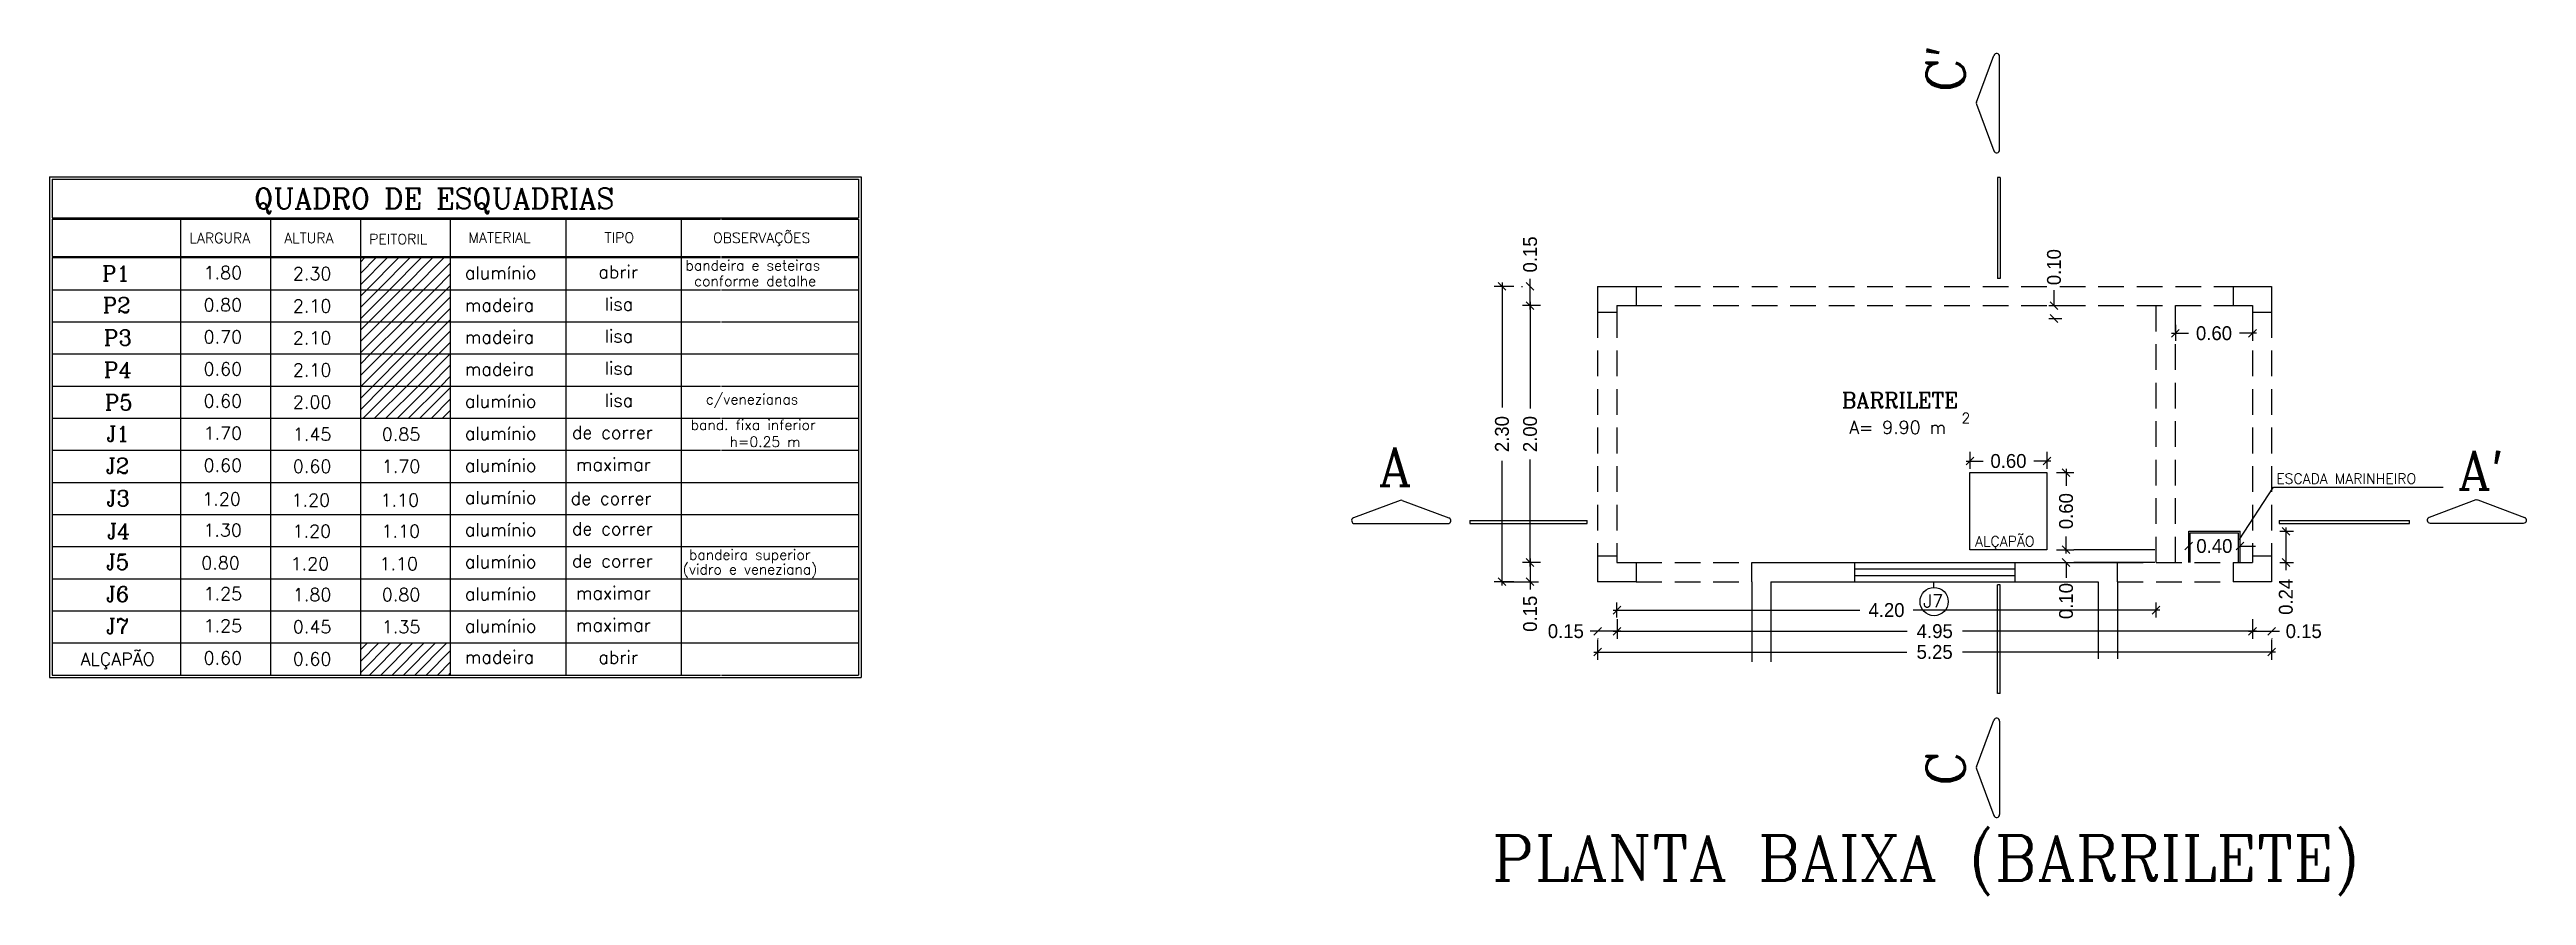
# Model space of a CAD drawing. Extents: x 11.2 to 102.3, y 40.3 to 127.2.
# Drawn here: x 11.25 to 30.54, y 40.3 to 46.89 of the extents above; entities that cross this region are included whole.
import ezdxf
from ezdxf.enums import TextEntityAlignment as Align

# ---------------------------------------------------------------- set-up
doc = ezdxf.new("R2010")
doc.units = 0
doc.header["$LTSCALE"] = 8
doc.linetypes.add('DASHED2', pattern=[0.375, 0.25, -0.125])
doc.layers.get('0').update_dxf_attribs({"linetype": 'CONTINUOUS'})
doc.layers.get('DEFPOINTS').update_dxf_attribs({"linetype": 'CONTINUOUS'})
for name, color, linetype in [('COTA', 244, 'CONTINUOUS'), ('COTAS', 244, 'CONTINUOUS'), ('EQUIPAMENTOS', 1, 'CONTINUOUS'), ('ESQUADRIAS', 244, 'CONTINUOUS'), ('PAREDE', 7, 'CONTINUOUS'), ('TEXTO', 1, 'CONTINUOUS')]:
    doc.layers.add(name, color=color, linetype=linetype)
doc.styles.add('ROMANC', font='ROMANC.SHX')
doc.dimstyles.get("Standard").update_dxf_attribs({"dimtxt": 0.18, "dimasz": 0.18, "dimexe": 0.18, "dimexo": 0.0625, "dimgap": 0.09, "dimtad": 0, "dimtih": 1, "dimtoh": 1, "dimdec": 4, "dimzin": 0, "dimtxsty": 'STANDARD', "dimcen": 0.09, "dimazin": 3, "dimtfac": 1, "dimtdec": 4, "dimtofl": 0, "dimtmove": 0, "dimatfit": 3, "dimtolj": 1, "dimtzin": 0})

msp = doc.modelspace()

# ---------------------------------------------------------------- texts
at = {"layer": 'TEXTO', "color": 3, "linetype": 'CONTINUOUS', "ltscale": 0.3, "style": 'ROMANC'}
for s, p in [(" C'", (26.166, 46.351)), ('C', (26.166, 41.157))]:
    msp.add_text(s, height=0.3, rotation=90, dxfattribs=at).set_placement(p)
at = {"layer": 'TEXTO', "color": 244, "ltscale": 0.3, "style": 'ROMANC'}
for s, height, p in [('QUADRO DE ESQUADRIAS', 0.16, (12.838, 45.652)), ('LARGURA', 0.08, (12.336, 45.384)), ('ALTURA', 0.08, (13.074, 45.384)), ('PEITORIL', 0.08, (13.736, 45.375)), ('MATERIAL', 0.08, (14.509, 45.387)), ('TIPO', 0.08, (15.569, 45.387)), ('OBSERVAÇÕES', 0.08, (16.414, 45.385)), ('1.80', 0.1, (12.446, 45.104)), ('2.30', 0.1, (13.141, 45.096)), ('alumínio', 0.1, (14.481, 45.103)), ('abrir', 0.1, (15.521, 45.11)), ('bandeira e seteiras', 0.08, (16.2, 45.171)), ('lisa', 0.1, (15.569, 44.859)), ('conforme detalhe', 0.08, (16.267, 45.049)), ('0.80', 0.1, (12.446, 44.853)), ('2.10', 0.1, (13.141, 44.845)), ('madeira', 0.1, (14.481, 44.852)), ('0.70', 0.1, (12.446, 44.604)), ('2.10', 0.1, (13.141, 44.596)), ('madeira', 0.1, (14.481, 44.603)), ('lisa', 0.1, (15.569, 44.61)), ('0.60', 0.1, (12.446, 44.354)), ('2.10', 0.1, (13.141, 44.346)), ('madeira', 0.1, (14.481, 44.353)), ('lisa', 0.1, (15.569, 44.36)), ('0.60', 0.1, (12.446, 44.104)), ('2.00', 0.1, (13.141, 44.096)), ('alumínio', 0.1, (14.481, 44.103)), ('lisa', 0.1, (15.569, 44.11)), ('c/venezianas', 0.08, (16.358, 44.128)), ('band. fixa inferior', 0.08, (16.24, 43.929)), ('1.70', 0.1, (12.446, 43.854)), ('1.45', 0.1, (13.141, 43.846)), ('0.85', 0.1, (13.834, 43.846)), ('alumínio', 0.1, (14.481, 43.853)), ('de correr', 0.1, (15.315, 43.86)), ('h=0.25 m', 0.08, (16.543, 43.797)), ('0.60', 0.1, (12.446, 43.604)), ('0.60', 0.1, (13.141, 43.596)), ('1.70', 0.1, (13.834, 43.596)), ('alumínio', 0.1, (14.481, 43.603)), ('maximar', 0.1, (15.346, 43.61)), ('1.20', 0.1, (12.436, 43.341)), ('1.20', 0.1, (13.131, 43.333)), ('1.10', 0.1, (13.824, 43.333)), ('alumínio', 0.1, (14.481, 43.353)), ('de correr', 0.1, (15.305, 43.347)), ('1.30', 0.1, (12.444, 43.099)), ('1.20', 0.1, (13.139, 43.091)), ('1.10', 0.1, (13.832, 43.091)), ('alumínio', 0.1, (14.481, 43.103)), ('de correr', 0.1, (15.315, 43.11)), ('0.80', 0.1, (12.428, 42.844)), ('1.20', 0.1, (13.124, 42.837)), ('1.10', 0.1, (13.816, 42.837)), ('alumínio', 0.1, (14.481, 42.853)), ('de correr', 0.1, (15.315, 42.86)), ('(vidro e veneziana)', 0.08, (16.178, 42.804)), ('bandeira superior ', 0.08, (16.227, 42.918)), ('1.25', 0.1, (12.446, 42.604)), ('1.80', 0.1, (13.141, 42.596)), ('0.80', 0.1, (13.834, 42.596)), ('alumínio', 0.1, (14.481, 42.603)), ('maximar', 0.1, (15.346, 42.61)), ('1.25', 0.1, (12.446, 42.354)), ('alumínio', 0.1, (14.481, 42.353)), ('maximar', 0.1, (15.346, 42.36)), ('0.45', 0.1, (13.141, 42.346)), ('1.35', 0.1, (13.834, 42.346)), ('0.60', 0.1, (12.446, 42.104)), ('0.60', 0.1, (13.141, 42.096)), ('madeira', 0.1, (14.481, 42.111)), ('abrir', 0.1, (15.521, 42.109))]:
    msp.add_text(s, height=height, dxfattribs=at).set_placement(p)
at = {"layer": 'TEXTO', "linetype": 'CONTINUOUS', "ltscale": 0.25, "style": 'ROMANC'}
for s, p in [('P1', (11.763, 45.147)), ('P2', (11.768, 44.9)), ('P3', (11.778, 44.648)), ('P4', (11.778, 44.398)), ('P5', (11.785, 44.144))]:
    msp.add_text(s, height=0.12, dxfattribs=at).set_placement(p, align=Align.MIDDLE)
at = {"layer": 'TEXTO', "color": 1, "ltscale": 0.3, "style": 'ROMANC'}
for s, height, p in [('BARRILETE', 0.12, (25.207, 44.101)), ('A= 9.90 m', 0.1, (25.264, 43.9)), ('2', 0.08, (26.139, 43.982))]:
    msp.add_text(s, height=height, rotation=360, dxfattribs=at).set_placement(p)
at = {"layer": 'TEXTO', "ltscale": 0.2, "style": 'ROMANC'}
for s, height, p in [('J1', 0.12, (11.779, 43.898)), ('J2', 0.12, (11.775, 43.649)), ('J3', 0.12, (11.78, 43.397)), ('J4', 0.12, (11.784, 43.142)), ('J5', 0.12, (11.776, 42.901)), ('J6', 0.12, (11.776, 42.651)), ('J7', 0.12, (11.776, 42.401)), ('ALÇAPÃO', 0.1, (11.776, 42.143))]:
    msp.add_text(s, height=height, rotation=360, dxfattribs=at).set_placement(p, align=Align.MIDDLE)
at = {"layer": 'TEXTO', "color": 3, "linetype": 'CONTINUOUS', "ltscale": 0.3, "style": 'ROMANC'}
for s, p in [('A', (21.597, 43.493)), ("A'", (30.005, 43.466))]:
    msp.add_text(s, height=0.3, dxfattribs=at).set_placement(p)
at = {"layer": 'TEXTO', "color": 30, "ltscale": 0.3, "style": 'ROMANC'}
for s, p in [('ESCADA MARINHEIRO', (28.591, 43.51)), ('ALÇAPÃO', (26.245, 43.022))]:
    msp.add_text(s, height=0.08, dxfattribs=at).set_placement(p)
at = {"layer": 'TEXTO', "color": 1, "ltscale": 0.3, "style": 'ROMANC'}
msp.add_text('J7', height=0.1, dxfattribs=at).set_placement((25.842, 42.547))
at = {"layer": 'TEXTO', "color": 5, "ltscale": 0.3, "style": 'ROMANC'}
msp.add_text('PLANTA BAIXA (BARRILETE)', height=0.35, dxfattribs=at).set_placement((22.483, 40.421))

# ---------------------------------------------------------------- blocks, each defined once
blk = doc.blocks.new('_OBLIQUE')
at = {"color": 0, "linetype": 'BYBLOCK'}
blk.add_line((-0.5, -0.5), (0.5, 0.5), dxfattribs=at)
blk = doc.blocks.new('*D126')
at = {"color": 244, "linetype": 'BYBLOCK'}
for p, q in [((22.288, 44.797), (22.424, 44.797)), ((22.364, 44.827), (22.364, 44.695)), ((22.288, 44.197), (22.424, 44.197)), ((22.364, 44.167), (22.364, 44.299))]:
    blk.add_line(p, q, dxfattribs=at)
at = {"layer": 'DEFPOINTS', "color": 0, "linetype": 'BYBLOCK'}
for p in [(21.448, 44.797), (21.448, 44.197), (22.364, 44.197)]:
    blk.add_point(p, dxfattribs=at)
at = {"color": 244, "linetype": 'BYBLOCK', "xscale": 0.06, "yscale": 0.06, "zscale": 0.06}
for p, rotation in [((22.364, 44.797), 90), ((22.364, 44.197), 270)]:
    blk.add_blockref('_OBLIQUE', p, dxfattribs=dict(at, rotation=rotation))
at = {"color": 30, "linetype": 'BYBLOCK', "insert": (22.364, 44.497), "char_height": 0.108, "attachment_point": 5, "rotation": 90}
blk.add_mtext('\\A1;0.60', dxfattribs=at)
blk = doc.blocks.new('*D127')
at = {"color": 244, "linetype": 'BYBLOCK'}
for p, q in [((20.818, 43.284), (20.95, 43.284)), ((20.848, 43.357), (20.848, 43.224)), ((21.478, 43.284), (21.346, 43.284)), ((21.448, 43.357), (21.448, 43.224))]:
    blk.add_line(p, q, dxfattribs=at)
at = {"layer": 'DEFPOINTS', "color": 0, "linetype": 'BYBLOCK'}
for p in [(20.848, 44.197), (21.448, 44.197), (21.448, 43.284)]:
    blk.add_point(p, dxfattribs=at)
at = {"color": 244, "linetype": 'BYBLOCK', "xscale": 0.06, "yscale": 0.06, "zscale": 0.06, "rotation": 180}
blk.add_blockref('_OBLIQUE', (20.848, 43.284), dxfattribs=at)
at = {"color": 244, "linetype": 'BYBLOCK', "xscale": 0.06, "yscale": 0.06, "zscale": 0.06}
blk.add_blockref('_OBLIQUE', (21.448, 43.284), dxfattribs=at)
at = {"color": 30, "linetype": 'BYBLOCK', "insert": (21.148, 43.284), "char_height": 0.108, "attachment_point": 5}
blk.add_mtext('\\A1;0.60', dxfattribs=at)
blk = doc.blocks.new('*D128')
at = {"color": 244, "linetype": 'BYBLOCK'}
for p, q in [((22.328, 44.897), (22.328, 45.017)), ((22.288, 44.897), (22.388, 44.897)), ((22.288, 44.797), (22.388, 44.797)), ((22.328, 44.797), (22.328, 44.797))]:
    blk.add_line(p, q, dxfattribs=at)
at = {"layer": 'DEFPOINTS', "color": 0, "linetype": 'BYBLOCK'}
for p in [(21.448, 44.897), (21.448, 44.797), (22.328, 44.897)]:
    blk.add_point(p, dxfattribs=at)
at = {"color": 244, "linetype": 'BYBLOCK', "xscale": 0.06, "yscale": 0.06, "zscale": 0.06}
for p, rotation in [((22.328, 44.897), 270), ((22.328, 44.797), 90)]:
    blk.add_blockref('_OBLIQUE', p, dxfattribs=dict(at, rotation=rotation))
at = {"color": 30, "linetype": 'BYBLOCK', "insert": (22.328, 45.197), "char_height": 0.108, "attachment_point": 5, "rotation": 90}
blk.add_mtext('\\A1;0.10', dxfattribs=at)
blk = doc.blocks.new('*D129')
at = {"color": 244, "linetype": 'BYBLOCK'}
for p, q in [((22.431, 44.03), (22.431, 44.172)), ((22.431, 44.112), (22.431, 44.112)), ((22.831, 44.03), (22.831, 44.172)), ((22.831, 44.112), (22.951, 44.112))]:
    blk.add_line(p, q, dxfattribs=at)
at = {"layer": 'DEFPOINTS', "color": 0, "linetype": 'BYBLOCK'}
for p in [(22.831, 44.112), (22.431, 43.19), (22.831, 43.19)]:
    blk.add_point(p, dxfattribs=at)
at = {"color": 244, "linetype": 'BYBLOCK', "xscale": 0.06, "yscale": 0.06, "zscale": 0.06}
blk.add_blockref('_OBLIQUE', (22.431, 44.112), dxfattribs=at)
at = {"color": 244, "linetype": 'BYBLOCK', "xscale": 0.06, "yscale": 0.06, "zscale": 0.06, "rotation": 180}
blk.add_blockref('_OBLIQUE', (22.831, 44.112), dxfattribs=at)
at = {"color": 30, "linetype": 'BYBLOCK', "insert": (22.631, 44.112), "char_height": 0.108, "attachment_point": 5}
blk.add_mtext('\\A1;0.40', dxfattribs=at)
blk = doc.blocks.new('*D130')
at = {"color": 244, "linetype": 'BYBLOCK'}
for p, q in [((23.717, 43.22), (23.717, 42.947)), ((23.671, 43.19), (23.777, 43.19)), ((23.671, 42.947), (23.777, 42.947)), ((23.717, 42.947), (23.717, 42.887))]:
    blk.add_line(p, q, dxfattribs=at)
at = {"layer": 'DEFPOINTS', "color": 0, "linetype": 'BYBLOCK'}
for p in [(22.831, 43.19), (22.831, 42.947), (23.717, 42.947)]:
    blk.add_point(p, dxfattribs=at)
at = {"color": 244, "linetype": 'BYBLOCK', "xscale": 0.06, "yscale": 0.06, "zscale": 0.06}
for p, rotation in [((23.717, 43.19), 90), ((23.717, 42.947), 270)]:
    blk.add_blockref('_OBLIQUE', p, dxfattribs=dict(at, rotation=rotation))
at = {"color": 30, "linetype": 'BYBLOCK', "insert": (23.717, 42.68), "char_height": 0.108, "attachment_point": 5, "rotation": 90}
blk.add_mtext('\\A1;0.24', dxfattribs=at)
blk = doc.blocks.new('*D131')
at = {"color": 244, "linetype": 'BYBLOCK'}
for p, q in [((17.978, 42.107), (17.978, 41.954)), ((22.928, 42.107), (22.928, 41.954)), ((17.948, 42.014), (20.237, 42.014)), ((22.958, 42.014), (20.669, 42.014))]:
    blk.add_line(p, q, dxfattribs=at)
at = {"layer": 'DEFPOINTS', "color": 0, "linetype": 'BYBLOCK'}
for p in [(17.978, 42.947), (22.928, 42.947), (22.928, 42.014)]:
    blk.add_point(p, dxfattribs=at)
at = {"color": 244, "linetype": 'BYBLOCK', "xscale": 0.06, "yscale": 0.06, "zscale": 0.06, "rotation": 180}
blk.add_blockref('_OBLIQUE', (17.978, 42.014), dxfattribs=at)
at = {"color": 244, "linetype": 'BYBLOCK', "xscale": 0.06, "yscale": 0.06, "zscale": 0.06}
blk.add_blockref('_OBLIQUE', (22.928, 42.014), dxfattribs=at)
at = {"color": 30, "linetype": 'BYBLOCK', "insert": (20.453, 42.014), "char_height": 0.108, "attachment_point": 5}
blk.add_mtext('\\A1;4.95', dxfattribs=at)
blk = doc.blocks.new('*D132')
at = {"color": 244, "linetype": 'BYBLOCK'}
for p, q in [((17.978, 42.107), (17.978, 41.954)), ((17.828, 42.014), (17.768, 42.014)), ((18.008, 42.014), (17.828, 42.014)), ((17.828, 41.957), (17.828, 41.954))]:
    blk.add_line(p, q, dxfattribs=at)
at = {"layer": 'DEFPOINTS', "color": 0, "linetype": 'BYBLOCK'}
for p in [(17.978, 42.947), (17.828, 42.797), (17.828, 42.014)]:
    blk.add_point(p, dxfattribs=at)
at = {"color": 244, "linetype": 'BYBLOCK', "xscale": 0.06, "yscale": 0.06, "zscale": 0.06, "rotation": 180}
blk.add_blockref('_OBLIQUE', (17.828, 42.014), dxfattribs=at)
at = {"color": 244, "linetype": 'BYBLOCK', "xscale": 0.06, "yscale": 0.06, "zscale": 0.06}
blk.add_blockref('_OBLIQUE', (17.978, 42.014), dxfattribs=at)
at = {"color": 30, "linetype": 'BYBLOCK', "insert": (17.579, 42.014), "char_height": 0.108, "attachment_point": 5}
blk.add_mtext('\\A1;0.15', dxfattribs=at)
blk = doc.blocks.new('*D133')
at = {"color": 244, "linetype": 'BYBLOCK'}
for p, q in [((22.928, 42.107), (22.928, 41.954)), ((22.898, 42.014), (23.078, 42.014)), ((23.078, 42.014), (23.138, 42.014)), ((23.078, 41.957), (23.078, 41.954))]:
    blk.add_line(p, q, dxfattribs=at)
at = {"layer": 'DEFPOINTS', "color": 0, "linetype": 'BYBLOCK'}
for p in [(22.928, 42.947), (23.078, 42.797), (23.078, 42.014)]:
    blk.add_point(p, dxfattribs=at)
at = {"color": 244, "linetype": 'BYBLOCK', "xscale": 0.06, "yscale": 0.06, "zscale": 0.06, "rotation": 180}
blk.add_blockref('_OBLIQUE', (22.928, 42.014), dxfattribs=at)
at = {"color": 244, "linetype": 'BYBLOCK', "xscale": 0.06, "yscale": 0.06, "zscale": 0.06}
blk.add_blockref('_OBLIQUE', (23.078, 42.014), dxfattribs=at)
at = {"color": 30, "linetype": 'BYBLOCK', "insert": (23.327, 42.014), "char_height": 0.108, "attachment_point": 5}
blk.add_mtext('\\A1;0.15', dxfattribs=at)
blk = doc.blocks.new('*D134')
at = {"color": 244, "linetype": 'BYBLOCK'}
for p, q in [((16.988, 45.047), (16.996, 45.047)), ((17.056, 45.047), (17.056, 45.107)), ((17.056, 44.867), (17.056, 45.047)), ((17.138, 44.897), (16.996, 44.897))]:
    blk.add_line(p, q, dxfattribs=at)
at = {"layer": 'DEFPOINTS', "color": 0, "linetype": 'BYBLOCK'}
for p in [(17.056, 45.047), (17.828, 45.047), (17.978, 44.897)]:
    blk.add_point(p, dxfattribs=at)
at = {"color": 244, "linetype": 'BYBLOCK', "xscale": 0.06, "yscale": 0.06, "zscale": 0.06}
for p, rotation in [((17.056, 45.047), 90), ((17.056, 44.897), 270)]:
    blk.add_blockref('_OBLIQUE', p, dxfattribs=dict(at, rotation=rotation))
at = {"color": 30, "linetype": 'BYBLOCK', "insert": (17.056, 45.296), "char_height": 0.108, "attachment_point": 5, "rotation": 90}
blk.add_mtext('\\A1;0.15', dxfattribs=at)
blk = doc.blocks.new('*D135')
at = {"color": 244, "linetype": 'BYBLOCK'}
for p, q in [((17.138, 42.947), (16.996, 42.947)), ((17.056, 42.977), (17.056, 42.797)), ((16.988, 42.797), (16.996, 42.797)), ((17.056, 42.797), (17.056, 42.737))]:
    blk.add_line(p, q, dxfattribs=at)
at = {"layer": 'DEFPOINTS', "color": 0, "linetype": 'BYBLOCK'}
for p in [(17.978, 42.947), (17.056, 42.797), (17.828, 42.797)]:
    blk.add_point(p, dxfattribs=at)
at = {"color": 244, "linetype": 'BYBLOCK', "xscale": 0.06, "yscale": 0.06, "zscale": 0.06}
for p, rotation in [((17.056, 42.947), 90), ((17.056, 42.797), 270)]:
    blk.add_blockref('_OBLIQUE', p, dxfattribs=dict(at, rotation=rotation))
at = {"color": 30, "linetype": 'BYBLOCK', "insert": (17.056, 42.548), "char_height": 0.108, "attachment_point": 5, "rotation": 90}
blk.add_mtext('\\A1;0.15', dxfattribs=at)
blk = doc.blocks.new('*D136')
at = {"color": 244, "linetype": 'BYBLOCK'}
for p, q in [((22.328, 42.107), (22.328, 41.981)), ((22.928, 42.107), (22.928, 41.981)), ((22.298, 42.041), (22.43, 42.041)), ((22.958, 42.041), (22.826, 42.041))]:
    blk.add_line(p, q, dxfattribs=at)
at = {"layer": 'DEFPOINTS', "color": 0, "linetype": 'BYBLOCK'}
for p in [(22.328, 42.947), (22.928, 42.947), (22.928, 42.041)]:
    blk.add_point(p, dxfattribs=at)
at = {"color": 244, "linetype": 'BYBLOCK', "xscale": 0.06, "yscale": 0.06, "zscale": 0.06, "rotation": 180}
blk.add_blockref('_OBLIQUE', (22.328, 42.041), dxfattribs=at)
at = {"color": 244, "linetype": 'BYBLOCK', "xscale": 0.06, "yscale": 0.06, "zscale": 0.06}
blk.add_blockref('_OBLIQUE', (22.928, 42.041), dxfattribs=at)
at = {"color": 30, "linetype": 'BYBLOCK', "insert": (22.628, 42.041), "char_height": 0.108, "attachment_point": 5}
blk.add_mtext('\\A1;0.60', dxfattribs=at)
blk = doc.blocks.new('*D137')
at = {"color": 244, "linetype": 'BYBLOCK', "ltscale": 0.2}
for p, q in [((23.305, 41.957), (23.305, 41.8)), ((28.555, 41.957), (28.555, 41.8)), ((23.275, 41.86), (25.714, 41.86)), ((28.585, 41.86), (26.146, 41.86))]:
    blk.add_line(p, q, dxfattribs=at)
at = {"layer": 'DEFPOINTS', "color": 0, "linetype": 'BYBLOCK', "ltscale": 0.2}
for p in [(23.305, 42.797), (28.555, 42.797), (28.555, 41.86)]:
    blk.add_point(p, dxfattribs=at)
at = {"color": 244, "linetype": 'BYBLOCK', "ltscale": 0.2, "xscale": 0.06, "yscale": 0.06, "zscale": 0.06, "rotation": 180}
blk.add_blockref('_OBLIQUE', (23.305, 41.86), dxfattribs=at)
at = {"color": 244, "linetype": 'BYBLOCK', "ltscale": 0.2, "xscale": 0.06, "yscale": 0.06, "zscale": 0.06}
blk.add_blockref('_OBLIQUE', (28.555, 41.86), dxfattribs=at)
at = {"color": 30, "linetype": 'BYBLOCK', "ltscale": 0.2, "insert": (25.93, 41.86), "char_height": 0.108, "attachment_point": 5}
blk.add_mtext('\\A1;5.25', dxfattribs=at)
blk = doc.blocks.new('*D139')
at = {"color": 244, "linetype": 'BYBLOCK', "ltscale": 0.2}
for p, q in [((22.465, 45.047), (22.313, 45.047)), ((22.373, 45.077), (22.373, 44.104)), ((22.373, 42.717), (22.373, 43.69)), ((22.465, 42.747), (22.313, 42.747))]:
    blk.add_line(p, q, dxfattribs=at)
at = {"layer": 'DEFPOINTS', "color": 0, "linetype": 'BYBLOCK', "ltscale": 0.2}
for p in [(23.305, 45.047), (22.373, 42.747), (23.305, 42.747)]:
    blk.add_point(p, dxfattribs=at)
at = {"color": 244, "linetype": 'BYBLOCK', "ltscale": 0.2, "xscale": 0.06, "yscale": 0.06, "zscale": 0.06}
for p, rotation in [((22.373, 45.047), 90), ((22.373, 42.747), 270)]:
    blk.add_blockref('_OBLIQUE', p, dxfattribs=dict(at, rotation=rotation))
at = {"color": 30, "linetype": 'BYBLOCK', "ltscale": 0.2, "insert": (22.373, 43.897), "char_height": 0.108, "attachment_point": 5, "rotation": 90}
blk.add_mtext('\\A1;2.30', dxfattribs=at)
blk = doc.blocks.new('*D140')
at = {"color": 244, "linetype": 'BYBLOCK', "ltscale": 0.2}
for p, q in [((22.615, 44.897), (22.481, 44.897)), ((22.541, 44.927), (22.541, 44.095)), ((22.541, 42.867), (22.541, 43.699)), ((22.615, 42.897), (22.481, 42.897))]:
    blk.add_line(p, q, dxfattribs=at)
at = {"layer": 'DEFPOINTS', "color": 0, "linetype": 'BYBLOCK', "ltscale": 0.2}
for p in [(23.455, 44.897), (22.541, 42.897), (23.455, 42.897)]:
    blk.add_point(p, dxfattribs=at)
at = {"color": 244, "linetype": 'BYBLOCK', "ltscale": 0.2, "xscale": 0.06, "yscale": 0.06, "zscale": 0.06}
for p, rotation in [((22.541, 44.897), 90), ((22.541, 42.897), 270)]:
    blk.add_blockref('_OBLIQUE', p, dxfattribs=dict(at, rotation=rotation))
at = {"color": 30, "linetype": 'BYBLOCK', "ltscale": 0.2, "insert": (22.541, 43.897), "char_height": 0.108, "attachment_point": 5, "rotation": 90}
blk.add_mtext('\\A1;2.00', dxfattribs=at)
blk = doc.blocks.new('*D141')
at = {"color": 244, "linetype": 'BYBLOCK', "ltscale": 0.2}
for p, q in [((23.425, 45.795), (25.348, 45.795)), ((23.455, 45.737), (23.455, 45.855)), ((27.685, 45.795), (25.762, 45.795)), ((27.655, 45.737), (27.655, 45.855))]:
    blk.add_line(p, q, dxfattribs=at)
at = {"layer": 'DEFPOINTS', "color": 0, "linetype": 'BYBLOCK', "ltscale": 0.2}
for p in [(27.655, 45.795), (23.455, 44.897), (27.655, 44.897)]:
    blk.add_point(p, dxfattribs=at)
at = {"color": 244, "linetype": 'BYBLOCK', "ltscale": 0.2, "xscale": 0.06, "yscale": 0.06, "zscale": 0.06, "rotation": 180}
blk.add_blockref('_OBLIQUE', (23.455, 45.795), dxfattribs=at)
at = {"color": 244, "linetype": 'BYBLOCK', "ltscale": 0.2, "xscale": 0.06, "yscale": 0.06, "zscale": 0.06}
blk.add_blockref('_OBLIQUE', (27.655, 45.795), dxfattribs=at)
at = {"color": 30, "linetype": 'BYBLOCK', "ltscale": 0.2, "insert": (25.555, 45.795), "char_height": 0.108, "attachment_point": 5}
blk.add_mtext('\\A1;4.20', dxfattribs=at)
blk = doc.blocks.new('*D142')
at = {"color": 244, "linetype": 'BYBLOCK', "ltscale": 0.2}
for p, q in [((26.954, 42.997), (26.954, 42.997)), ((26.954, 42.897), (26.954, 42.777)), ((27.644, 42.997), (27.014, 42.997)), ((27.644, 42.897), (27.014, 42.897))]:
    blk.add_line(p, q, dxfattribs=at)
at = {"layer": 'DEFPOINTS', "color": 0, "linetype": 'BYBLOCK', "ltscale": 0.2}
for p in [(26.804, 42.997), (26.804, 42.897), (26.954, 42.897)]:
    blk.add_point(p, dxfattribs=at)
at = {"color": 244, "linetype": 'BYBLOCK', "ltscale": 0.2, "xscale": 0.06, "yscale": 0.06, "zscale": 0.06}
for p, rotation in [((26.954, 42.997), 270), ((26.954, 42.897), 90)]:
    blk.add_blockref('_OBLIQUE', p, dxfattribs=dict(at, rotation=rotation))
at = {"color": 30, "linetype": 'BYBLOCK', "ltscale": 0.2, "insert": (26.954, 42.597), "char_height": 0.108, "attachment_point": 5, "rotation": 90}
blk.add_mtext('\\A1;0.10', dxfattribs=at)
blk = doc.blocks.new('*X143')
at = {"color": 0, "linetype": 'CONTINUOUS'}
for p, q in [((75.633, 15.794), (75.865, 16.026)), ((75.633, 15.882), (75.777, 16.026)), ((75.633, 15.971), (75.688, 16.026)), ((75.704, 15.776), (75.954, 16.026)), ((75.792, 15.776), (76.042, 16.026)), ((75.88, 15.776), (76.13, 16.026)), ((75.969, 15.776), (76.219, 16.026)), ((76.057, 15.776), (76.307, 16.026)), ((76.145, 15.776), (76.333, 15.964)), ((76.234, 15.776), (76.333, 15.875)), ((76.322, 15.776), (76.333, 15.787))]:
    blk.add_line(p, q, dxfattribs=at)
blk = doc.blocks.new('*X144')
at = {"color": 0, "linetype": 'CONTINUOUS'}
for p, q in [((75.633, 19.064), (75.845, 19.276)), ((75.633, 19.153), (75.756, 19.276)), ((75.633, 19.241), (75.668, 19.276)), ((75.683, 19.026), (75.933, 19.276)), ((75.772, 19.026), (76.022, 19.276)), ((75.86, 19.026), (76.11, 19.276)), ((75.948, 19.026), (76.198, 19.276)), ((76.037, 19.026), (76.287, 19.276)), ((76.125, 19.026), (76.333, 19.234)), ((76.213, 19.026), (76.333, 19.146)), ((75.633, 18.799), (75.86, 19.026)), ((75.633, 18.888), (75.772, 19.026)), ((75.633, 18.976), (75.683, 19.026)), ((75.698, 18.776), (75.948, 19.026)), ((75.787, 18.776), (76.037, 19.026)), ((75.875, 18.776), (76.125, 19.026)), ((75.963, 18.776), (76.213, 19.026)), ((76.052, 18.776), (76.302, 19.026)), ((76.14, 18.776), (76.333, 18.969)), ((76.302, 19.026), (76.333, 19.057)), ((75.633, 18.534), (75.875, 18.776)), ((75.633, 18.622), (75.787, 18.776)), ((75.633, 18.711), (75.698, 18.776)), ((75.713, 18.526), (75.963, 18.776)), ((75.802, 18.526), (76.052, 18.776)), ((75.89, 18.526), (76.14, 18.776)), ((75.979, 18.526), (76.229, 18.776)), ((76.067, 18.526), (76.317, 18.776)), ((76.229, 18.776), (76.333, 18.88)), ((76.317, 18.776), (76.333, 18.792)), ((75.633, 18.357), (75.802, 18.526)), ((75.633, 18.446), (75.713, 18.526)), ((75.64, 18.276), (75.89, 18.526)), ((75.729, 18.276), (75.979, 18.526)), ((75.817, 18.276), (76.067, 18.526)), ((75.905, 18.276), (76.155, 18.526)), ((75.994, 18.276), (76.244, 18.526)), ((76.082, 18.276), (76.332, 18.526)), ((76.155, 18.526), (76.333, 18.704)), ((76.244, 18.526), (76.333, 18.615)), ((76.332, 18.526), (76.333, 18.527)), ((76.171, 18.276), (76.333, 18.438)), ((76.259, 18.276), (76.333, 18.35)), ((75.633, 18.269), (75.64, 18.276)), ((75.633, 18.18), (75.729, 18.276)), ((75.633, 18.092), (75.817, 18.276)), ((75.655, 18.026), (75.905, 18.276)), ((75.744, 18.026), (75.994, 18.276)), ((75.832, 18.026), (76.082, 18.276)), ((75.921, 18.026), (76.171, 18.276)), ((76.009, 18.026), (76.259, 18.276)), ((76.097, 18.026), (76.333, 18.262)), ((76.186, 18.026), (76.333, 18.173)), ((76.274, 18.026), (76.333, 18.085))]:
    blk.add_line(p, q, dxfattribs=at)

# ---------------------------------------------------------------- dimensions: what is measured, and where the dimension line sits
at = {"layer": 'COTAS', "color": 244, "linetype": 'CONTINUOUS'}
for base, p1, p2, picture, middle, set_off in [((28.405, 44.682), (27.805, 45.588), (28.405, 45.588), '*D136', (28.105, 44.682), (5.478, 2.641)), ((26.804, 43.687), (26.204, 44.6), (26.804, 44.6), '*D127', (26.504, 43.687), (5.357, 0.403)), ((23.305, 42.362), (23.455, 43.295), (23.305, 43.145), '*D132', (23.056, 42.362), (5.478, 0.348)), ((28.405, 42.362), (23.455, 43.295), (28.405, 43.295), '*D131', (25.93, 42.362), (5.478, 0.348)), ((28.555, 42.362), (28.405, 43.295), (28.555, 43.145), '*D133', (28.804, 42.362), (5.478, 0.348))]:
    dim = msp.add_linear_dim(base=base, p1=p1, p2=p2, dimstyle='STANDARD', override={"dimscale": 0.6, "dimasz": 0.1, "dimexe": 0.1, "dimexo": 1.4, "dimtih": 0, "dimtoh": 0, "dimdec": 2, "dimblk1": 'OBLIQUE', "dimblk2": 'OBLIQUE', "dimsah": 1, "dimdle": 0.05, "dimclrd": 244, "dimclre": 244, "dimclrt": 30}, dxfattribs=at)
    dim.commit()
    dim.dimension.update_dxf_attribs({"geometry": picture, "text_midpoint": middle, "insert": set_off})
for base, p1, p2, picture, middle, set_off in [((22.779, 45.047), (23.7, 44.897), (23.55, 45.047), '*D134', (22.779, 45.296), (5.723, 0)), ((26.859, 44.897), (25.979, 44.797), (25.979, 44.897), '*D128', (26.859, 45.197), (4.532, 0)), ((26.954, 42.997), (26.038, 43.597), (26.038, 42.997), '*D126', (26.954, 43.297), (4.59, -1.2)), ((28.667, 42.897), (27.78, 43.14), (27.78, 42.897), '*D130', (28.667, 42.63), (4.949, -0.05)), ((22.779, 42.747), (23.7, 42.897), (23.55, 42.747), '*D135', (22.779, 42.498), (5.723, -0.05))]:
    dim = msp.add_linear_dim(base=base, p1=p1, p2=p2, angle=90, dimstyle='STANDARD', override={"dimscale": 0.6, "dimasz": 0.1, "dimexe": 0.1, "dimexo": 1.4, "dimtih": 0, "dimtoh": 0, "dimdec": 2, "dimblk1": 'OBLIQUE', "dimblk2": 'OBLIQUE', "dimsah": 1, "dimdle": 0.05, "dimclrd": 244, "dimclre": 244, "dimclrt": 30}, dxfattribs=at)
    dim.commit()
    dim.dimension.update_dxf_attribs({"geometry": picture, "text_midpoint": middle, "insert": set_off})
at = {"layer": 'COTAS', "color": 244, "ltscale": 0.2}
for base, p1, p2, picture, middle, set_off in [((22.56, 42.747), (23.493, 45.047), (23.493, 42.747), '*D139', (22.56, 43.897), (0.187, 0)), ((22.779, 42.897), (23.693, 44.897), (23.693, 42.897), '*D140', (22.779, 43.897), (0.238, 0))]:
    dim = msp.add_linear_dim(base=base, p1=p1, p2=p2, angle=90, dimstyle='STANDARD', override={"dimscale": 0.6, "dimasz": 0.1, "dimexe": 0.1, "dimexo": 1.4, "dimtih": 0, "dimtoh": 0, "dimdec": 2, "dimblk1": 'OBLIQUE', "dimblk2": 'OBLIQUE', "dimsah": 1, "dimdle": 0.05, "dimclrd": 244, "dimclre": 244, "dimclrt": 30}, dxfattribs=at)
    dim.commit()
    dim.dimension.update_dxf_attribs({"geometry": picture, "text_midpoint": middle, "insert": set_off})
at = {"layer": 'COTAS', "color": 244, "linetype": 'CONTINUOUS', "ltscale": 0.2}
dim = msp.add_linear_dim(base=(28.555, 42.2), p1=(23.305, 43.137), p2=(28.555, 43.137), dimstyle='STANDARD', override={"dimscale": 0.6, "dimasz": 0.1, "dimexe": 0.1, "dimexo": 1.4, "dimtih": 0, "dimtoh": 0, "dimdec": 2, "dimblk1": 'OBLIQUE', "dimblk2": 'OBLIQUE', "dimsah": 1, "dimdle": 0.05, "dimclrd": 244, "dimclre": 244, "dimclrt": 30}, dxfattribs=at)
dim.commit()
dim.dimension.update_dxf_attribs({"geometry": '*D137', "text_midpoint": (25.93, 42.2), "insert": (0, 0.34)})
at = {"layer": 'COTAS', "color": 30, "linetype": 'CONTINUOUS'}
dim = msp.add_linear_dim(base=(28.309, 43.025), p1=(27.909, 42.103), p2=(28.309, 42.103), dimstyle='STANDARD', override={"dimscale": 0.6, "dimasz": 0.1, "dimexe": 0.1, "dimexo": 1.4, "dimtih": 0, "dimtoh": 0, "dimdec": 2, "dimblk1": 'OBLIQUE', "dimblk2": 'OBLIQUE', "dimsah": 1, "dimdle": 0.05, "dimclrd": 244, "dimclre": 244, "dimclrt": 30}, dxfattribs=at)
dim.commit()
dim.dimension.update_dxf_attribs({"geometry": '*D129', "text_midpoint": (28.109, 43.025), "insert": (5.478, -1.087)})
at = {"layer": 'COTAS', "color": 5, "linetype": 'CONTINUOUS', "ltscale": 0.2}
dim = msp.add_linear_dim(base=(27.655, 42.527), p1=(23.455, 41.629), p2=(27.655, 41.629), dimstyle='STANDARD', override={"dimscale": 0.6, "dimasz": 0.1, "dimexe": 0.1, "dimexo": 1.4, "dimtih": 0, "dimtoh": 0, "dimdec": 2, "dimblk1": 'OBLIQUE', "dimblk2": 'OBLIQUE', "dimsah": 1, "dimdle": 0.05, "dimclrd": 244, "dimclre": 244, "dimclrt": 30}, dxfattribs=at)
dim.commit()
dim.dimension.update_dxf_attribs({"geometry": '*D141', "text_midpoint": (25.555, 42.527), "insert": (0, -3.269)})
at = {"layer": 'TEXTO', "color": 244, "linetype": 'CONTINUOUS', "ltscale": 0.2}
dim = msp.add_linear_dim(base=(26.954, 42.897), p1=(26.804, 42.997), p2=(26.804, 42.897), angle=90, dimstyle='STANDARD', override={"dimscale": 0.6, "dimasz": 0.1, "dimexe": 0.1, "dimexo": 1.4, "dimtih": 0, "dimtoh": 0, "dimdec": 2, "dimblk1": 'OBLIQUE', "dimblk2": 'OBLIQUE', "dimsah": 1, "dimdle": 0.05, "dimclrd": 244, "dimclre": 244, "dimclrt": 30}, dxfattribs=at)
dim.commit()
dim.dimension.update_dxf_attribs({"geometry": '*D142', "text_midpoint": (26.954, 42.597)})

# ---------------------------------------------------------------- linework, layer by layer
at = {"layer": 'COTA', "color": 7, "ltscale": 0.2}
for p, q in [((25.305, 42.897), (25.305, 42.747)), ((26.555, 42.897), (26.555, 42.747))]:
    msp.add_line(p, q, dxfattribs=at)
at = {"layer": 'COTAS', "color": 244, "ltscale": 0.2}
msp.add_line((22.56, 42.747), (22.844, 42.747), dxfattribs=at)
at = {"layer": 'DEFPOINTS', "color": 30, "linetype": 'DASHED2', "ltscale": 0.2}
msp.add_point((28.309, 43.14), dxfattribs=at)
at = {"layer": 'EQUIPAMENTOS', "color": 30, "linetype": 'CONTINUOUS', "ltscale": 0.3}
msp.add_lwpolyline([(26.204, 42.997), (26.204, 43.597), (26.804, 43.597), (26.804, 42.997)], close=True, dxfattribs=at)
at = {"layer": 'ESQUADRIAS', "color": 1, "ltscale": 0.2}
for p, q in [((25.305, 42.897), (26.555, 42.897)), ((25.305, 42.747), (26.555, 42.747)), ((25.924, 42.703), (25.924, 42.742))]:
    msp.add_line(p, q, dxfattribs=at)
at = {"layer": 'ESQUADRIAS', "color": 5, "ltscale": 0.2}
for p, q in [((25.305, 42.847), (26.555, 42.847)), ((25.305, 42.797), (26.555, 42.797))]:
    msp.add_line(p, q, dxfattribs=at)
at = {"layer": 'ESQUADRIAS', "color": 1, "ltscale": 0.2}
msp.add_circle((25.926, 42.593), 0.11, dxfattribs=at)
at = {"layer": 'PAREDE', "color": 7}
for p, q in [((23.305, 45.047), (23.605, 45.047)), ((23.305, 45.047), (23.305, 44.847)), ((23.605, 45.047), (23.605, 44.897)), ((28.255, 45.047), (28.255, 44.897)), ((28.255, 45.047), (28.555, 45.047)), ((28.555, 45.047), (28.555, 44.847)), ((23.305, 44.847), (23.455, 44.847)), ((23.455, 44.897), (23.605, 44.897)), ((23.455, 44.897), (23.455, 44.847)), ((28.255, 44.897), (28.405, 44.897)), ((28.405, 44.897), (28.405, 44.847)), ((28.405, 44.847), (28.555, 44.847)), ((23.455, 42.947), (23.305, 42.947)), ((23.305, 42.947), (23.305, 42.747)), ((23.455, 42.947), (23.455, 42.897)), ((23.455, 42.897), (23.605, 42.897)), ((23.605, 42.897), (23.605, 42.747)), ((28.255, 42.897), (28.255, 42.747)), ((28.255, 42.897), (28.405, 42.897)), ((28.555, 42.947), (28.405, 42.947)), ((28.405, 42.947), (28.405, 42.897)), ((28.555, 42.947), (28.555, 42.747)), ((23.605, 42.747), (23.305, 42.747)), ((28.555, 42.747), (28.255, 42.747))]:
    msp.add_line(p, q, dxfattribs=at)
at = {"layer": 'PAREDE', "color": 244, "linetype": 'DASHED2', "ltscale": 0.1}
for p, q in [((23.605, 45.047), (28.255, 45.047)), ((23.305, 44.847), (23.305, 42.947)), ((23.455, 44.847), (23.455, 42.947)), ((23.605, 44.897), (28.255, 44.897)), ((27.655, 42.897), (27.655, 44.897)), ((27.805, 42.897), (27.805, 44.897)), ((28.405, 44.847), (28.405, 42.947)), ((28.555, 44.847), (28.555, 42.947)), ((23.605, 42.897), (24.505, 42.897)), ((27.355, 42.897), (28.255, 42.897)), ((23.605, 42.747), (24.505, 42.747)), ((27.355, 42.747), (28.255, 42.747))]:
    msp.add_line(p, q, dxfattribs=at)
at = {"layer": 'PAREDE', "color": 30, "linetype": 'DASHED2', "ltscale": 0.2}
for p, q in [((27.909, 43.14), (28.309, 43.14)), ((27.909, 42.897), (27.909, 43.14)), ((27.921, 43.128), (28.297, 43.128)), ((27.921, 42.897), (27.921, 43.128)), ((28.297, 42.897), (28.297, 43.128)), ((28.309, 42.897), (28.309, 43.14))]:
    msp.add_line(p, q, dxfattribs=at)
at = {"layer": 'PAREDE', "color": 7, "ltscale": 0.2}
for p, q in [((24.505, 42.747), (24.505, 42.897)), ((24.505, 42.897), (25.305, 42.897)), ((26.555, 42.897), (27.355, 42.897)), ((27.355, 42.747), (27.355, 42.897)), ((24.505, 42.747), (24.505, 42.524)), ((24.655, 42.747), (25.305, 42.747)), ((24.655, 42.747), (24.655, 42.524)), ((26.555, 42.747), (27.205, 42.747)), ((27.205, 42.747), (27.205, 42.547)), ((27.355, 42.747), (27.355, 42.547))]:
    msp.add_line(p, q, dxfattribs=at)
at = {"layer": 'PAREDE', "color": 7, "linetype": 'DASHED2', "ltscale": 0.2}
for p, q in [((24.505, 42.524), (24.505, 42.004)), ((24.655, 42.524), (24.655, 42.004)), ((27.205, 42.547), (27.205, 42.006)), ((27.355, 42.547), (27.355, 42.001))]:
    msp.add_line(p, q, dxfattribs=at)
at = {"layer": 'TEXTO', "color": 3, "linetype": 'CONTINUOUS', "ltscale": 0.3}
for p, q in [((26.255, 46.482), (26.392, 46.846)), ((26.436, 46.11), (26.436, 46.838)), ((26.255, 46.466), (26.392, 46.102)), ((21.767, 43.381), (21.403, 43.244)), ((21.783, 43.381), (22.146, 43.244)), ((30.146, 43.384), (29.782, 43.247)), ((30.162, 43.384), (30.525, 43.247)), ((21.411, 43.201), (22.139, 43.201)), ((29.79, 43.203), (30.518, 43.203)), ((26.255, 41.306), (26.392, 41.67)), ((26.436, 41.662), (26.436, 40.934)), ((26.255, 41.29), (26.392, 40.926))]:
    msp.add_line(p, q, dxfattribs=at)
at = {"layer": 'TEXTO', "color": 244, "linetype": 'CONTINUOUS', "ltscale": 0.25}
for p, q in [((11.246, 45.901), (11.246, 42.001)), ((11.266, 45.881), (11.266, 45.581)), ((11.266, 45.571), (11.266, 45.281)), ((12.267, 45.571), (12.267, 42.021)), ((12.967, 45.571), (12.967, 42.021)), ((13.667, 45.571), (13.667, 42.021)), ((14.367, 45.571), (14.367, 42.021)), ((15.267, 45.571), (15.267, 42.021)), ((16.167, 45.571), (16.167, 42.021)), ((11.266, 45.271), (11.266, 42.021))]:
    msp.add_line(p, q, dxfattribs=at)
at = {"layer": 'TEXTO', "color": 244, "linetype": 'CONTINUOUS', "ltscale": 0.3}
for p, q in [((11.246, 45.901), (17.568, 45.901)), ((11.266, 45.881), (17.548, 45.881)), ((17.548, 45.881), (17.548, 45.581)), ((17.568, 45.901), (17.568, 42.001)), ((17.548, 45.571), (17.548, 45.281)), ((17.548, 45.271), (17.548, 42.021)), ((28.57, 43.483), (29.892, 43.483)), ((11.246, 42.001), (17.568, 42.001)), ((11.266, 42.021), (16.471, 42.021)), ((16.481, 42.021), (17.548, 42.021))]:
    msp.add_line(p, q, dxfattribs=at)
at = {"layer": 'TEXTO', "color": 3, "ltscale": 0.3}
for p, q in [((26.441, 45.896), (26.419, 45.896)), ((26.419, 45.896), (26.419, 45.767)), ((26.419, 45.767), (26.419, 45.532)), ((26.441, 45.896), (26.441, 45.767)), ((26.441, 45.767), (26.441, 45.532)), ((26.419, 45.532), (26.419, 45.53)), ((26.419, 45.53), (26.419, 45.108)), ((26.441, 45.532), (26.441, 45.53)), ((26.441, 45.53), (26.441, 45.108)), ((26.441, 45.108), (26.419, 45.108)), ((22.309, 43.223), (22.733, 43.223)), ((22.309, 43.223), (22.309, 43.201)), ((22.733, 43.223), (23.224, 43.223)), ((23.224, 43.201), (23.224, 43.223)), ((28.615, 43.223), (29.124, 43.223)), ((28.615, 43.223), (28.615, 43.201)), ((29.124, 43.223), (29.63, 43.223)), ((29.63, 43.201), (29.63, 43.223)), ((22.309, 43.201), (22.733, 43.201)), ((22.733, 43.201), (23.224, 43.201)), ((28.615, 43.201), (29.124, 43.201)), ((29.124, 43.201), (29.63, 43.201)), ((26.441, 42.723), (26.419, 42.723)), ((26.419, 42.362), (26.419, 42.723)), ((26.441, 42.362), (26.441, 42.723)), ((26.419, 41.876), (26.419, 42.362)), ((26.441, 41.876), (26.441, 42.362)), ((26.441, 41.876), (26.419, 41.876))]:
    msp.add_line(p, q, dxfattribs=at)
at = {"layer": 'TEXTO', "color": 30, "linetype": 'CONTINUOUS', "ltscale": 0.3}
for p, q in [((11.266, 45.581), (17.548, 45.581)), ((11.266, 45.571), (16.471, 45.571)), ((16.481, 45.571), (17.548, 45.571)), ((11.266, 45.281), (16.471, 45.281)), ((11.266, 45.271), (16.471, 45.271)), ((16.481, 45.281), (17.548, 45.281)), ((16.481, 45.271), (17.548, 45.271)), ((11.266, 45.021), (16.471, 45.021)), ((16.481, 45.021), (17.548, 45.021)), ((11.266, 44.771), (16.471, 44.771)), ((16.481, 44.771), (17.548, 44.771)), ((11.266, 44.521), (17.548, 44.521)), ((11.266, 44.271), (16.471, 44.271)), ((16.481, 44.271), (17.548, 44.271)), ((11.266, 44.021), (16.471, 44.021)), ((16.481, 44.021), (17.548, 44.021)), ((11.266, 43.771), (16.471, 43.771)), ((16.481, 43.771), (17.548, 43.771)), ((11.266, 43.521), (17.548, 43.521)), ((11.266, 43.271), (17.548, 43.271)), ((11.266, 43.021), (17.548, 43.021)), ((11.266, 42.771), (17.548, 42.771)), ((11.266, 42.521), (17.548, 42.521)), ((11.266, 42.271), (17.548, 42.271)), ((11.266, 42.271), (17.548, 42.271))]:
    msp.add_line(p, q, dxfattribs=at)
at = {"layer": 'TEXTO', "color": 244, "linetype": 'CONTINUOUS', "ltscale": 0.2}
msp.add_line((28.302, 43.074), (28.57, 43.483), dxfattribs=at)
at = {"layer": 'TEXTO', "color": 3, "linetype": 'CONTINUOUS', "ltscale": 0.3}
for centre, start, end in [((26.413, 46.838), 0, 159.3986), ((26.276, 46.474), 159.3986, 200.6014), ((26.276, 46.474), 159.3986, 200.6014), ((26.413, 46.11), 200.6014, 0), ((21.411, 43.223), 110.6014, 270), ((21.775, 43.36), 69.3986, 110.6014), ((21.775, 43.36), 69.3986, 110.6014), ((22.139, 43.223), 270, 69.3986), ((29.79, 43.226), 110.6014, 270), ((30.154, 43.362), 69.3986, 110.6014), ((30.154, 43.362), 69.3986, 110.6014), ((30.518, 43.226), 270, 69.3986), ((26.413, 41.662), 0, 159.3986), ((26.276, 41.298), 159.3986, 200.6014), ((26.276, 41.298), 159.3986, 200.6014), ((26.413, 40.934), 200.6014, 0)]:
    msp.add_arc(centre, 0.0225, start, end, dxfattribs=at)

# ---------------------------------------------------------------- block references
at = {"layer": 'TEXTO', "color": 30, "linetype": 'CONTINUOUS', "ltscale": 0.2}
for name, p in [('*X144', (-61.966, 25.995)), ('*X143', (-61.966, 26.245))]:
    msp.add_blockref(name, p, dxfattribs=at)

msp.set_redraw_order([(e.dxf.handle, doc.entitydb.next_handle()) for e in msp.query("TEXT MTEXT ATTDEF DIMENSION ARC_DIMENSION")])  # texts and dimensions are drawn at this point

doc.saveas('drawing.dxf')
